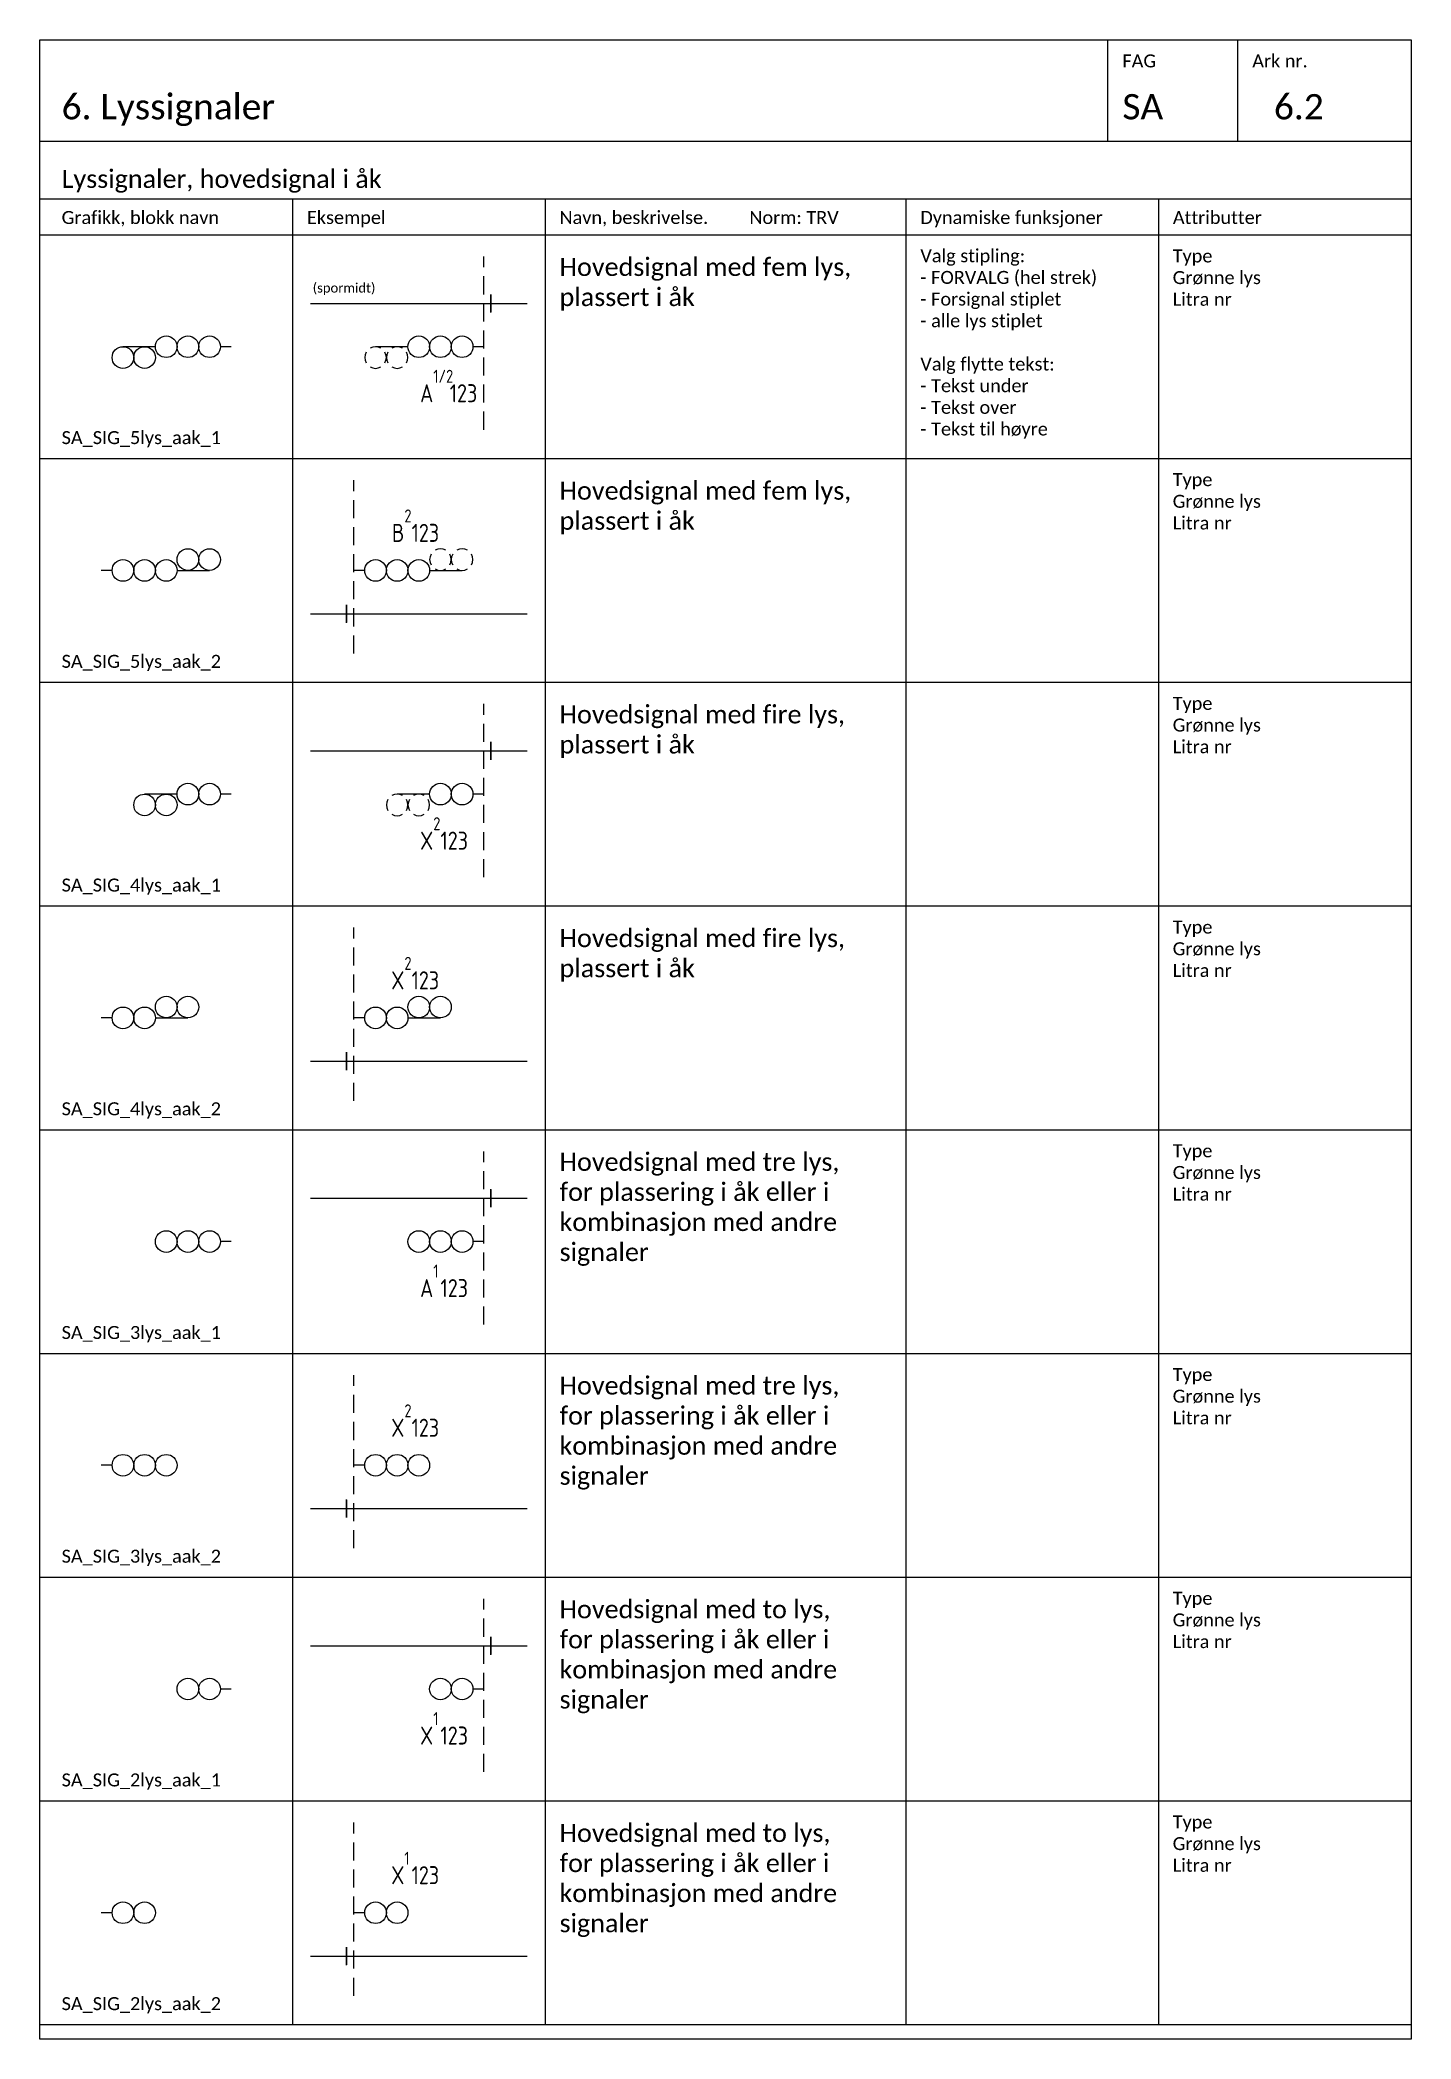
# Model space of a CAD drawing. Header units: millimetres. Extents: x -210 to 2500, y -2763 to 277.
# Drawn here: x 210 to 400, y -1535 to -1258 of the extents above; entities that cross this region are included whole.
import ezdxf
from ezdxf.enums import TextEntityAlignment as Align

# ---------------------------------------------------------------- set-up
doc = ezdxf.new("R2010")
doc.units = ezdxf.units.MM
doc.linetypes.add('HIDDEN_Signal', pattern=[3.75, 2.5, -1.25])
for name, color, linetype in [('RAMME', 5, 'Continuous'), ('RAMME SYMBOLER', 4, 'Continuous'), ('RAMME TEKST', 7, 'Continuous'), ('SIG-Signaler', 2, 'Continuous'), ('SIG-SPOR enlinje', 5, 'Continuous'), ('SIG-Sporavsnitt', 2, 'Continuous'), ('SIG-STIPLET', 5, 'HIDDEN_Signal'), ('SIG_ATT_Tekst18', 4, 'Continuous'), ('SIG_ATT_Tekst25', 2, 'Continuous')]:
    doc.layers.add(name, color=color, linetype=linetype)
doc.styles.add('Calibri', font='calibri.ttf')
doc.styles.add('ISOCP', font='isocp.shx', dxfattribs={"width": 0.9})

msp = doc.modelspace()

# ---------------------------------------------------------------- texts
at = {"layer": 'RAMME TEKST', "linetype": 'ByBlock', "style": 'Calibri'}
for s, height, p in [('FAG', 1.8, (360, -1261.8)), ('Ark nr.', 1.8, (378, -1261.8)), ('6. Lyssignaler', 3.5, (213, -1269)), ('SA', 3.5, (360, -1269)), ('6.2', 3.5, (381, -1269)), ('Lyssignaler, hovedsignal i åk', 2.5, (213, -1278.5)), ('Grafikk, blokk navn', 1.8, (213, -1283.5)), ('Eksempel', 1.8, (247, -1283.5)), ('Navn, beskrivelse.         Norm: TRV', 1.8, (282, -1283.5)), ('Dynamiske funksjoner', 1.8, (332, -1283.5)), ('Attributter', 1.8, (367, -1283.5)), ('(spormidt)', 1.3, (247.795, -1293)), ('SA_SIG_5lys_aak_1', 1.8, (213, -1314)), ('SA_SIG_5lys_aak_2', 1.8, (213, -1345)), ('SA_SIG_4lys_aak_1', 1.8, (213, -1376)), ('SA_SIG_4lys_aak_2', 1.8, (213, -1407)), ('SA_SIG_3lys_aak_1', 1.8, (213, -1438)), ('SA_SIG_3lys_aak_2', 1.8, (213, -1469)), ('SA_SIG_2lys_aak_1', 1.8, (213, -1500)), ('SA_SIG_2lys_aak_2', 1.8, (213, -1531))]:
    msp.add_text(s, height=height, dxfattribs=at).set_placement(p)
at = {"layer": 'RAMME TEKST', "linetype": 'ByBlock', "attachment_point": 1, "style": 'Calibri'}
for s, insert, char_height, width in [('Hovedsignal med fem lys,\\Pplassert i åk', (282, -1288.2), 2.5, 46), ('Valg stipling:\\P- FORVALG (hel strek)\\P- Forsignal stiplet\\P- alle lys stiplet\\P\\PValg flytte tekst:\\P- Tekst under\\P- Tekst over\\P- Tekst til høyre', (332, -1287), 1.8, 33), ('Hovedsignal med fem lys,\\Pplassert i åk', (282, -1319.2), 2.5, 46), ('Hovedsignal med fire lys,\\Pplassert i åk', (282, -1350.2), 2.5, 46), ('Hovedsignal med fire lys,\\Pplassert i åk', (282, -1381.2), 2.5, 46), ('Hovedsignal med tre lys,\\Pfor plassering i åk eller i kombinasjon med andre signaler', (282, -1412.2), 2.5, 46), ('Hovedsignal med tre lys,\\Pfor plassering i åk eller i kombinasjon med andre signaler', (282, -1443.2), 2.5, 46), ('Hovedsignal med to lys,\\Pfor plassering i åk eller i kombinasjon med andre signaler', (282, -1474.2), 2.5, 46), ('Hovedsignal med to lys,\\Pfor plassering i åk eller i kombinasjon med andre signaler', (282, -1505.2), 2.5, 46)]:
    msp.add_mtext(s, dxfattribs=dict(at, insert=insert, char_height=char_height, width=width))
at = {"layer": 'RAMME TEKST', "linetype": 'ByBlock', "lineweight": -2, "char_height": 1.8, "width": 26.77885, "attachment_point": 1, "style": 'Calibri'}
for insert in [(366.971, -1287.025), (366.971, -1318.025), (366.971, -1349.025), (366.971, -1380.025), (366.971, -1411.025), (366.971, -1442.025), (366.971, -1473.025), (366.971, -1504.025)]:
    msp.add_mtext('Type \\PGrønne lys\\PLitra nr', dxfattribs=dict(at, insert=insert))

# ---------------------------------------------------------------- blocks, each defined once
blk = doc.blocks.new('*U570')
at = {"color": 0, "linetype": 'ByBlock'}
for p, q in [((-10.5, 0), (-15, 0)), ((0, 0), (-1.5, 0))]:
    blk.add_line(p, q, dxfattribs=at)
for centre in [(-15, -1.5), (-12, -1.5), (-9, 0), (-6, 0), (-3, 0)]:
    blk.add_circle(centre, 1.5, dxfattribs=at)
at = {"layer": 'SIG_ATT_Tekst18', "style": 'ISOCP', "width": 0.9}
blk.add_attdef('G', (-7, -5), '', height=1.8, dxfattribs=at)
at = {"layer": 'SIG_ATT_Tekst25', "style": 'ISOCP', "width": 0.9}
blk.add_attdef('Type', text='', height=2.5, dxfattribs=at).set_placement((-7, -7.7), align=Align.RIGHT)
blk.add_attdef('Litra', (-6, -7.7), '', height=2.5, dxfattribs=at)
blk = doc.blocks.new('*U571')
at = {"color": 0, "linetype": 'ByBlock'}
for p, q in [((-10.5, 0), (-15, 0)), ((0, 0), (-1.5, 0))]:
    blk.add_line(p, q, dxfattribs=at)
for centre in [(-9, 0), (-6, 0), (-3, 0)]:
    blk.add_circle(centre, 1.5, dxfattribs=at)
at = {"color": 0, "linetype": 'ByBlock', "lineweight": -2}
for centre, start, end in [((-15, -1.5), 60, 120), ((-12, -1.5), 60, 120), ((-15, -1.5), 150, 210), ((-15, -1.5), 330, 30), ((-12, -1.5), 150, 210), ((-12, -1.5), 330, 30), ((-15, -1.5), 240, 300), ((-12, -1.5), 240, 300)]:
    blk.add_arc(centre, 1.5, start, end, dxfattribs=at)
at = {"layer": 'SIG_ATT_Tekst18', "style": 'ISOCP', "width": 0.9}
blk.add_attdef('G', (-7, -5), '', height=1.8, dxfattribs=at)
at = {"layer": 'SIG_ATT_Tekst25', "style": 'ISOCP', "width": 0.9}
blk.add_attdef('Type', text='', height=2.5, dxfattribs=at).set_placement((-7, -7.7), align=Align.RIGHT)
blk.add_attdef('Litra', (-6, -7.7), '', height=2.5, dxfattribs=at)
blk = doc.blocks.new('*U573')
blk.add_line((1.5, 0), (0, 0))
at = {"color": 0, "linetype": 'ByBlock'}
blk.add_line((10.5, 0), (15, 0), dxfattribs=at)
for centre in [(12, 1.5), (15, 1.5), (3, 0), (6, 0), (9, 0)]:
    blk.add_circle(centre, 1.5, dxfattribs=at)
at = {"layer": 'SIG_ATT_Tekst18', "style": 'ISOCP', "width": 0.9}
blk.add_attdef('G', (7, 6.65), '', height=1.8, dxfattribs=at)
at = {"layer": 'SIG_ATT_Tekst25', "style": 'ISOCP', "width": 0.9}
blk.add_attdef('Type', text='', height=2.5, dxfattribs=at).set_placement((7, 3.95), align=Align.RIGHT)
blk.add_attdef('Litra', (8, 3.95), '', height=2.5, dxfattribs=at)
blk = doc.blocks.new('*U572')
blk.add_line((1.5, 0), (0, 0))
at = {"color": 0, "linetype": 'ByBlock'}
blk.add_line((10.5, 0), (15, 0), dxfattribs=at)
for centre in [(3, 0), (6, 0), (9, 0)]:
    blk.add_circle(centre, 1.5, dxfattribs=at)
at = {"color": 0, "linetype": 'ByBlock', "lineweight": -2}
for centre, start, end in [((12, 1.5), 60, 120), ((15, 1.5), 60, 120), ((12, 1.5), 150, 210), ((12, 1.5), 240, 300), ((12, 1.5), 330, 30), ((15, 1.5), 150, 210), ((15, 1.5), 240, 300), ((15, 1.5), 330, 30)]:
    blk.add_arc(centre, 1.5, start, end, dxfattribs=at)
at = {"layer": 'SIG_ATT_Tekst18', "style": 'ISOCP', "width": 0.9}
blk.add_attdef('G', (7, 6.65), '', height=1.8, dxfattribs=at)
at = {"layer": 'SIG_ATT_Tekst25', "style": 'ISOCP', "width": 0.9}
blk.add_attdef('Type', text='', height=2.5, dxfattribs=at).set_placement((7, 3.95), align=Align.RIGHT)
blk.add_attdef('Litra', (8, 3.95), '', height=2.5, dxfattribs=at)
blk = doc.blocks.new('*U574')
at = {"color": 0, "linetype": 'ByBlock'}
for p, q in [((-7.5, 0), (-12, 0)), ((0, 0), (-1.5, 0))]:
    blk.add_line(p, q, dxfattribs=at)
for centre in [(-6, 0), (-3, 0)]:
    blk.add_circle(centre, 1.5, dxfattribs=at)
at = {"color": 0, "linetype": 'ByBlock', "lineweight": -2}
for centre, start, end in [((-12, -1.5), 60, 120), ((-9, -1.5), 60, 120), ((-12, -1.5), 150, 210), ((-12, -1.5), 330, 30), ((-9, -1.5), 150, 210), ((-9, -1.5), 330, 30), ((-12, -1.5), 240, 300), ((-9, -1.5), 240, 300)]:
    blk.add_arc(centre, 1.5, start, end, dxfattribs=at)
at = {"layer": 'SIG_ATT_Tekst18', "style": 'ISOCP', "width": 0.9}
blk.add_attdef('G', (-7, -5), '', height=1.8, dxfattribs=at)
at = {"layer": 'SIG_ATT_Tekst25', "style": 'ISOCP', "width": 0.9}
blk.add_attdef('Type', text='', height=2.5, dxfattribs=at).set_placement((-7, -7.7), align=Align.RIGHT)
blk.add_attdef('Litra', (-6, -7.7), '', height=2.5, dxfattribs=at)
blk = doc.blocks.new('*U584')
blk.add_line((1.5, 0), (0, 0))
at = {"color": 0, "linetype": 'ByBlock'}
blk.add_line((7.5, 0), (12, 0), dxfattribs=at)
for centre in [(9, 1.5), (12, 1.5), (3, 0), (6, 0)]:
    blk.add_circle(centre, 1.5, dxfattribs=at)
at = {"layer": 'SIG_ATT_Tekst18', "style": 'ISOCP', "width": 0.9}
blk.add_attdef('G', (7, 6.65), '', height=1.8, dxfattribs=at)
at = {"layer": 'SIG_ATT_Tekst25', "style": 'ISOCP', "width": 0.9}
blk.add_attdef('Type', text='', height=2.5, dxfattribs=at).set_placement((7, 3.95), align=Align.RIGHT)
blk.add_attdef('Litra', (8, 3.95), '', height=2.5, dxfattribs=at)
blk = doc.blocks.new('*U576')
at = {"color": 0, "linetype": 'ByBlock'}
blk.add_line((0, 0), (-1.5, 0), dxfattribs=at)
for centre in [(-9, 0), (-6, 0), (-3, 0)]:
    blk.add_circle(centre, 1.5, dxfattribs=at)
at = {"layer": 'SIG_ATT_Tekst18', "style": 'ISOCP', "width": 0.9}
blk.add_attdef('G', (-7, -5), '', height=1.8, dxfattribs=at)
at = {"layer": 'SIG_ATT_Tekst25', "style": 'ISOCP', "width": 0.9}
blk.add_attdef('Type', text='', height=2.5, dxfattribs=at).set_placement((-7, -7.7), align=Align.RIGHT)
blk.add_attdef('Litra', (-6, -7.7), '', height=2.5, dxfattribs=at)
blk = doc.blocks.new('*U578')
blk.add_line((1.5, 0), (0, 0))
at = {"color": 0, "linetype": 'ByBlock'}
for centre in [(3, 0), (6, 0), (9, 0)]:
    blk.add_circle(centre, 1.5, dxfattribs=at)
at = {"layer": 'SIG_ATT_Tekst18', "style": 'ISOCP', "width": 0.9}
blk.add_attdef('G', (7, 6.65), '', height=1.8, dxfattribs=at)
at = {"layer": 'SIG_ATT_Tekst25', "style": 'ISOCP', "width": 0.9}
blk.add_attdef('Type', text='', height=2.5, dxfattribs=at).set_placement((7, 3.95), align=Align.RIGHT)
blk.add_attdef('Litra', (8, 3.95), '', height=2.5, dxfattribs=at)
blk = doc.blocks.new('*U580')
at = {"color": 0, "linetype": 'ByBlock'}
blk.add_line((0, 0), (-1.5, 0), dxfattribs=at)
for centre in [(-6, 0), (-3, 0)]:
    blk.add_circle(centre, 1.5, dxfattribs=at)
at = {"layer": 'SIG_ATT_Tekst18', "style": 'ISOCP', "width": 0.9}
blk.add_attdef('G', (-7, -5), '', height=1.8, dxfattribs=at)
at = {"layer": 'SIG_ATT_Tekst25', "style": 'ISOCP', "width": 0.9}
blk.add_attdef('Type', text='', height=2.5, dxfattribs=at).set_placement((-7, -7.7), align=Align.RIGHT)
blk.add_attdef('Litra', (-6, -7.7), '', height=2.5, dxfattribs=at)
blk = doc.blocks.new('*U582')
blk.add_line((1.5, 0), (0, 0))
at = {"color": 0, "linetype": 'ByBlock'}
for centre in [(3, 0), (6, 0)]:
    blk.add_circle(centre, 1.5, dxfattribs=at)
at = {"layer": 'SIG_ATT_Tekst18', "style": 'ISOCP', "width": 0.9}
blk.add_attdef('G', (7, 6.65), '', height=1.8, dxfattribs=at)
at = {"layer": 'SIG_ATT_Tekst25', "style": 'ISOCP', "width": 0.9}
blk.add_attdef('Type', text='', height=2.5, dxfattribs=at).set_placement((7, 3.95), align=Align.RIGHT)
blk.add_attdef('Litra', (8, 3.95), '', height=2.5, dxfattribs=at)
blk = doc.blocks.new('*U575')
at = {"color": 0, "linetype": 'ByBlock'}
for p, q in [((-7.5, 0), (-12, 0)), ((0, 0), (-1.5, 0))]:
    blk.add_line(p, q, dxfattribs=at)
for centre in [(-12, -1.5), (-9, -1.5), (-6, 0), (-3, 0)]:
    blk.add_circle(centre, 1.5, dxfattribs=at)
at = {"layer": 'SIG_ATT_Tekst18', "style": 'ISOCP', "width": 0.9}
blk.add_attdef('G', (-7, -5), '', height=1.8, dxfattribs=at)
at = {"layer": 'SIG_ATT_Tekst25', "style": 'ISOCP', "width": 0.9}
blk.add_attdef('Type', text='', height=2.5, dxfattribs=at).set_placement((-7, -7.7), align=Align.RIGHT)
blk.add_attdef('Litra', (-6, -7.7), '', height=2.5, dxfattribs=at)
blk = doc.blocks.new('*U585')
blk.add_line((1.5, 0), (0, 0))
at = {"color": 0, "linetype": 'ByBlock'}
blk.add_line((7.5, 0), (12, 0), dxfattribs=at)
for centre in [(9, 1.5), (12, 1.5), (3, 0), (6, 0)]:
    blk.add_circle(centre, 1.5, dxfattribs=at)
at = {"layer": 'SIG_ATT_Tekst18', "style": 'ISOCP', "width": 0.9}
blk.add_attdef('G', (7, 6.65), '', height=1.8, dxfattribs=at)
at = {"layer": 'SIG_ATT_Tekst25', "style": 'ISOCP', "width": 0.9}
blk.add_attdef('Type', text='', height=2.5, dxfattribs=at).set_placement((7, 3.95), align=Align.RIGHT)
blk.add_attdef('Litra', (8, 3.95), '', height=2.5, dxfattribs=at)
blk = doc.blocks.new('*U577')
at = {"color": 0, "linetype": 'ByBlock'}
blk.add_line((0, 0), (-1.5, 0), dxfattribs=at)
for centre in [(-9, 0), (-6, 0), (-3, 0)]:
    blk.add_circle(centre, 1.5, dxfattribs=at)
at = {"layer": 'SIG_ATT_Tekst18', "style": 'ISOCP', "width": 0.9}
blk.add_attdef('G', (-7, -5), '', height=1.8, dxfattribs=at)
at = {"layer": 'SIG_ATT_Tekst25', "style": 'ISOCP', "width": 0.9}
blk.add_attdef('Type', text='', height=2.5, dxfattribs=at).set_placement((-7, -7.7), align=Align.RIGHT)
blk.add_attdef('Litra', (-6, -7.7), '', height=2.5, dxfattribs=at)
blk = doc.blocks.new('*U579')
blk.add_line((1.5, 0), (0, 0))
at = {"color": 0, "linetype": 'ByBlock'}
for centre in [(3, 0), (6, 0), (9, 0)]:
    blk.add_circle(centre, 1.5, dxfattribs=at)
at = {"layer": 'SIG_ATT_Tekst18', "style": 'ISOCP', "width": 0.9}
blk.add_attdef('G', (7, 6.65), '', height=1.8, dxfattribs=at)
at = {"layer": 'SIG_ATT_Tekst25', "style": 'ISOCP', "width": 0.9}
blk.add_attdef('Type', text='', height=2.5, dxfattribs=at).set_placement((7, 3.95), align=Align.RIGHT)
blk.add_attdef('Litra', (8, 3.95), '', height=2.5, dxfattribs=at)
blk = doc.blocks.new('*U581')
at = {"color": 0, "linetype": 'ByBlock'}
blk.add_line((0, 0), (-1.5, 0), dxfattribs=at)
for centre in [(-6, 0), (-3, 0)]:
    blk.add_circle(centre, 1.5, dxfattribs=at)
at = {"layer": 'SIG_ATT_Tekst18', "style": 'ISOCP', "width": 0.9}
blk.add_attdef('G', (-7, -5), '', height=1.8, dxfattribs=at)
at = {"layer": 'SIG_ATT_Tekst25', "style": 'ISOCP', "width": 0.9}
blk.add_attdef('Type', text='', height=2.5, dxfattribs=at).set_placement((-7, -7.7), align=Align.RIGHT)
blk.add_attdef('Litra', (-6, -7.7), '', height=2.5, dxfattribs=at)
blk = doc.blocks.new('*U583')
blk.add_line((1.5, 0), (0, 0))
at = {"color": 0, "linetype": 'ByBlock'}
for centre in [(3, 0), (6, 0)]:
    blk.add_circle(centre, 1.5, dxfattribs=at)
at = {"layer": 'SIG_ATT_Tekst18', "style": 'ISOCP', "width": 0.9}
blk.add_attdef('G', (7, 6.65), '', height=1.8, dxfattribs=at)
at = {"layer": 'SIG_ATT_Tekst25', "style": 'ISOCP', "width": 0.9}
blk.add_attdef('Type', text='', height=2.5, dxfattribs=at).set_placement((7, 3.95), align=Align.RIGHT)
blk.add_attdef('Litra', (8, 3.95), '', height=2.5, dxfattribs=at)
blk = doc.blocks.new('SA_Avsnitt_grense')
at = {"color": 0, "linetype": 'ByBlock', "lineweight": -2}
blk.add_line((0, -1.25), (0, 1.25), dxfattribs=at)
at = {"color": 0, "linetype": 'ByBlock', "lineweight": -2, "const_width": 0.16}
blk.add_lwpolyline([(0, -1.25), (0, 1.25)], dxfattribs=at)

# ---------------------------------------------------------------- linework, layer by layer
at = {"layer": 'RAMME'}
msp.add_line((210, -1272), (400, -1272), dxfattribs=at)
msp.add_lwpolyline([(400, -1535), (210, -1535), (210, -1258), (400, -1258)], close=True, dxfattribs=at)
at = {"layer": 'RAMME SYMBOLER'}
for p, q in [((358, -1272), (358, -1258)), ((376, -1272), (376, -1258)), ((210, -1280), (400, -1280)), ((245, -1280), (245, -1533)), ((280, -1280), (280, -1533)), ((330, -1280), (330, -1533)), ((365, -1280), (365, -1533)), ((210, -1285), (400, -1285)), ((210, -1316), (400, -1316)), ((210, -1347), (400, -1347)), ((210, -1378), (400, -1378)), ((210, -1409), (400, -1409)), ((210, -1440), (400, -1440)), ((210, -1471), (400, -1471)), ((210, -1502), (400, -1502)), ((210, -1533), (400, -1533))]:
    msp.add_line(p, q, dxfattribs=at)
at = {"layer": 'SIG-SPOR enlinje'}
for p, q in [((247.5, -1294.5), (277.5, -1294.5)), ((247.5, -1337.5), (277.5, -1337.5)), ((247.5, -1356.5), (277.5, -1356.5)), ((247.5, -1399.5), (277.5, -1399.5)), ((247.5, -1418.5), (277.5, -1418.5)), ((247.5, -1461.5), (277.5, -1461.5)), ((247.5, -1480.5), (277.5, -1480.5)), ((247.5, -1523.5), (277.5, -1523.5))]:
    msp.add_line(p, q, dxfattribs=at)
at = {"layer": 'SIG-STIPLET'}
for p, q in [((271.5, -1312), (271.5, -1288)), ((253.5, -1343), (253.5, -1319)), ((271.5, -1374), (271.5, -1350)), ((253.5, -1405), (253.5, -1381)), ((253.5, -1405), (253.5, -1381)), ((271.5, -1436), (271.5, -1412)), ((253.5, -1467), (253.5, -1443)), ((253.5, -1467), (253.5, -1443)), ((271.5, -1498), (271.5, -1474)), ((253.5, -1529), (253.5, -1505)), ((253.5, -1529), (253.5, -1505))]:
    msp.add_line(p, q, dxfattribs=at)

# ---------------------------------------------------------------- block references
at = {"layer": 'SIG-Signaler'}
for name, p in [('*U570', (236.5, -1300.5)), ('*U573', (218.5, -1331.5)), ('*U575', (236.5, -1362.5)), ('*U585', (218.5, -1393.5)), ('*U577', (236.5, -1424.5)), ('*U579', (218.5, -1455.5)), ('*U581', (236.5, -1486.5)), ('*U583', (218.5, -1517.5))]:
    msp.add_blockref(name, p, dxfattribs=at)
for name, p, values in [('*U571', (271.5, -1300.5), {'Type': 'A', 'G': '1/2', 'Litra': ' 123'}), ('*U572', (253.5, -1331.5), {'Type': 'B', 'G': '2', 'Litra': '123'}), ('*U574', (271.5, -1362.5), {'Type': 'X', 'G': '2', 'Litra': '123'}), ('*U584', (253.5, -1393.5), {'Type': 'X', 'G': '2', 'Litra': '123'}), ('*U576', (271.5, -1424.5), {'Type': 'A', 'G': '1', 'Litra': '123'}), ('*U578', (253.5, -1455.5), {'Type': 'X', 'G': '2', 'Litra': '123'}), ('*U580', (271.5, -1486.5), {'Type': 'X', 'G': '1', 'Litra': '123'}), ('*U582', (253.5, -1517.5), {'Type': 'X', 'G': '1', 'Litra': '123'})]:
    msp.add_blockref(name, p, dxfattribs=at).add_auto_attribs(values)
at = {"layer": 'SIG-Sporavsnitt'}
for p in [(272.5, -1294.5), (252.5, -1337.5), (272.5, -1356.5), (252.5, -1399.5), (272.5, -1418.5), (252.5, -1461.5), (272.5, -1480.5), (252.5, -1523.5)]:
    msp.add_blockref('SA_Avsnitt_grense', p, dxfattribs=at)

msp.set_redraw_order([(e.dxf.handle, doc.entitydb.next_handle()) for e in msp.query("TEXT MTEXT ATTDEF DIMENSION ARC_DIMENSION")])  # texts and dimensions are drawn at this point

doc.saveas('drawing.dxf')
